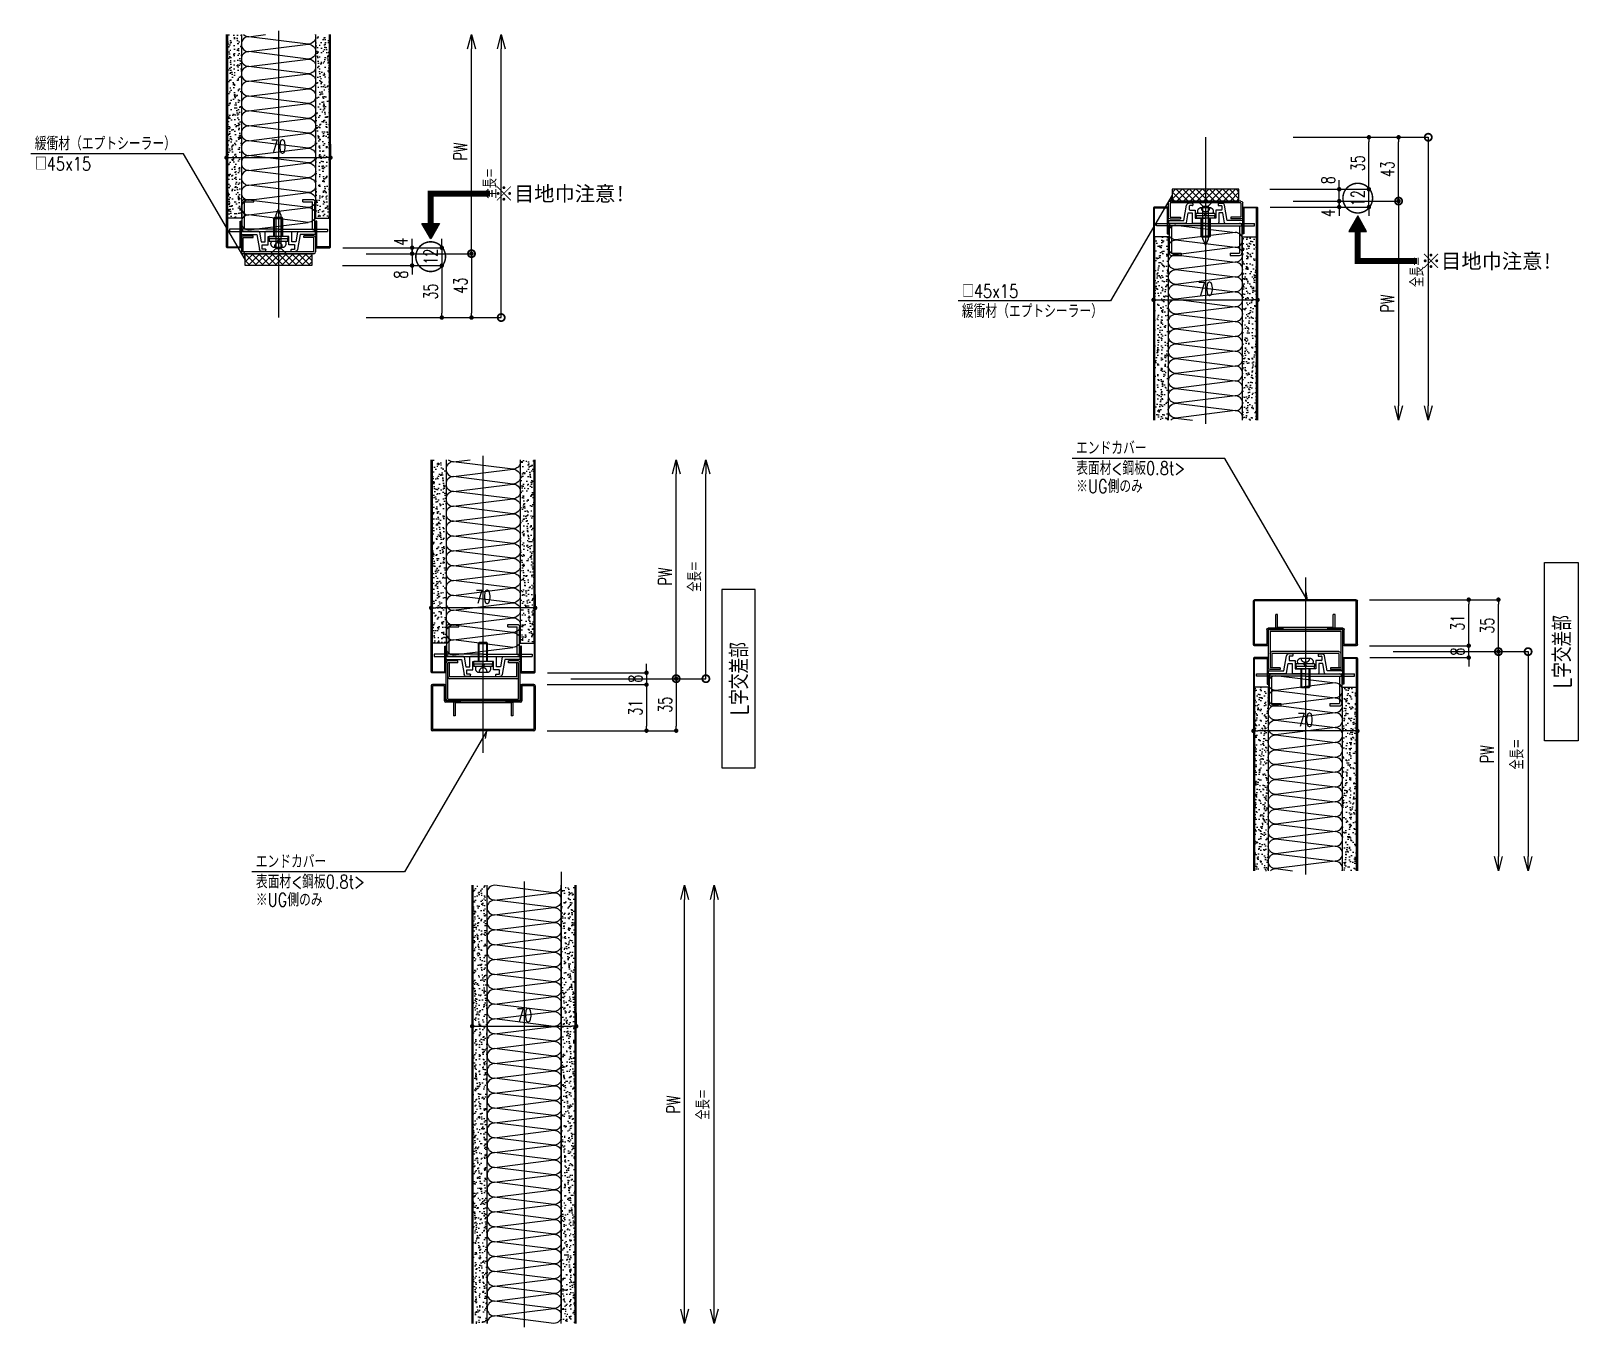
# Model space of a CAD drawing. Extents: x 21 to 47673, y 9 to 26406.
# Drawn here: x 7031 to 8073, y 19774 to 20647 of the extents above; entities that cross this region are included whole.
import ezdxf
from ezdxf.enums import TextEntityAlignment as Align

# ---------------------------------------------------------------- set-up
doc = ezdxf.new("R2010")
doc.units = 0
doc.header["$LTSCALE"] = 10
doc.header["$PDMODE"] = 35
doc.header["$PDSIZE"] = 5
doc.linetypes.add('HIDDEN', pattern=[9.525, 6.35, -3.175])
for name, color, linetype in [('_基準', 1, 'Continuous'), ('_文字', 3, 'Continuous'), ('_製品', 4, 'Continuous'), ('_製品寸法', 9, 'Continuous')]:
    doc.layers.add(name, color=color, linetype=linetype)
doc.styles.add('OKAMURA', font='simplex8.shx', dxfattribs={"width": 0.7, "bigfont": 'BIGFONT.shx'})
doc.styles.add('OKAMURA-M', font='')
doc.styles.get('OKAMURA-M').set_extended_font_data('MS Mincho')
doc.dimstyles.new('OKAMURA-003', dxfattribs={"dimscale": 3, "dimtxt": 3, "dimasz": 1, "dimexe": 0, "dimexo": 3, "dimgap": 1, "dimtad": 1, "dimdec": 3, "dimdsep": 46, "dimtxsty": 'OKAMURA', "dimblk1": 'DOT', "dimblk2": 'DOT', "dimsah": 1, "dimcen": 0, "dimclrd": 9, "dimclre": 9, "dimclrt": 3, "dimadec": 0, "dimazin": 0, "dimtfac": 1, "dimtdec": 3, "dimtix": 1, "dimtmove": 2, "dimatfit": 3, "dimldrblk": 'NONE', "dimfxl": 0, "dimtolj": 1, "dimarcsym": 0})
pattern_1 = [(307.5, (4866.6654, 3518.263), (4.8941324, 0.160003), [0, -3.8608, 0, -4.318, 0, -4.1275]), (277.5, (4866.6654, 3518.263), (7.168251, -4.495233), [0, -2.0828, 0, -3.4798, 0, -1.3335]), (237.5, (4866.6654, 3521.387), (0.0143718, -7.9099237), [0, -1.27, 0, -4.572, 0, -5.969]), (227.5, (4866.6654, 3521.387), (2.229293, -7.6355645), [0, -0.635, 0, -2.9972, 0, -3.429])]
pattern_2 = [(37.5, (-3475.263, 4866.6654), (-0.160003, 4.8941324), [0, -3.8608, 0, -4.318, 0, -4.1275]), (7.5, (-3475.263, 4866.6654), (4.495233, 7.168251), [0, -2.0828, 0, -3.4798, 0, -1.3335]), (327.5, (-3478.387, 4866.6654), (7.9099237, 0.0143718), [0, -1.27, 0, -4.572, 0, -5.969]), (317.5, (-3478.387, 4866.6654), (7.6355645, 2.229293), [0, -0.635, 0, -2.9972, 0, -3.429])]
pattern_3 = [(37.5, (-2999.263, 4866.6654), (-0.160003, 4.8941324), [0, -3.8608, 0, -4.318, 0, -4.1275]), (7.5, (-2999.263, 4866.6654), (4.495233, 7.168251), [0, -2.0828, 0, -3.4798, 0, -1.3335]), (327.5, (-3002.387, 4866.6654), (7.9099237, 0.014372), [0, -1.27, 0, -4.572, 0, -5.969]), (317.5, (-3002.387, 4866.6654), (7.6355645, 2.229293), [0, -0.635, 0, -2.9972, 0, -3.429])]

# ---------------------------------------------------------------- blocks, each defined once
blk = doc.blocks.new('_DotSmall')
at = {"color": 0, "const_width": 0.5}
blk.add_lwpolyline([(-0.0625, 0, 1), (0.0625, 0, 1)], format="xyb", close=True, dxfattribs=at)
blk = doc.blocks.new('_Open30')
at = {"color": 0, "linetype": 'ByBlock', "lineweight": -2}
for p, q in [((-1, 0.27), (0, 0)), ((0, 0), (-1, -0.27)), ((0, 0), (-1, 0))]:
    blk.add_line(p, q, dxfattribs=at)
blk = doc.blocks.new('*D1011')
at = {"layer": '_製品寸法', "color": 9, "lineweight": -2, "transparency": 16777216}
for p, q in [((130, 43), (130, 180.9)), ((59, 43), (130, 43))]:
    blk.add_line(p, q, dxfattribs=at)
at = {"layer": 'Defpoints', "color": 0, "transparency": 16777216}
for p in [(35, 190.5), (130, 190.5), (50, 43)]:
    blk.add_point(p, dxfattribs=at)
at = {"layer": '_製品寸法', "color": 9, "lineweight": -2, "transparency": 16777216, "xscale": 9.600000000000001, "yscale": 9.600000000000001, "zscale": 9.600000000000001}
for name, p, rotation in [('_Open30', (130, 190.5), 90), ('_DotSmall', (130, 43), 270)]:
    blk.add_blockref(name, p, dxfattribs=dict(at, rotation=rotation))
at = {"layer": '_製品寸法', "color": 3, "transparency": 16777216, "insert": (122.5, 111.95), "char_height": 9, "attachment_point": 5, "rotation": 90, "style": 'OKAMURA'}
blk.add_mtext('\\A1;PW', dxfattribs=at)
blk = doc.blocks.new('_None')
blk = doc.blocks.new('_DOT')
at = {"color": 0, "linetype": 'ByBlock'}
blk.add_line((-0.5, 0), (-1, 0), dxfattribs=at)
at = {"color": 0, "linetype": 'ByBlock', "const_width": 0.5}
blk.add_lwpolyline([(-0.25, 0, 1), (0.25, 0, 1)], format="xyb", close=True, dxfattribs=at)
blk = doc.blocks.new('*D1012')
at = {"layer": '_製品寸法', "color": 9, "lineweight": -2, "transparency": 16777216}
for p, q in [((59, 43), (130, 43)), ((130, 40), (130, 3)), ((59, 0), (130, 0))]:
    blk.add_line(p, q, dxfattribs=at)
at = {"layer": 'Defpoints', "color": 0, "transparency": 16777216}
for p in [(50, 43), (50, 0), (130, 0)]:
    blk.add_point(p, dxfattribs=at)
at = {"layer": '_製品寸法', "color": 9, "lineweight": -2, "transparency": 16777216, "xscale": 3, "yscale": 3, "zscale": 3}
for p, rotation in [((130, 43), 90), ((130, 0), 270)]:
    blk.add_blockref('_DOT', p, dxfattribs=dict(at, rotation=rotation))
at = {"layer": '_製品寸法', "color": 3, "transparency": 16777216, "insert": (122.5, 21.5), "char_height": 9, "attachment_point": 5, "rotation": 90, "style": 'OKAMURA'}
blk.add_mtext('\\A1;43', dxfattribs=at)
blk = doc.blocks.new('*D1013')
at = {"layer": '_製品寸法', "color": 9, "lineweight": -2, "transparency": 16777216}
for p, q in [((110, 50), (110, 53)), ((43.4, 47), (110, 47)), ((110, 47), (110, 35)), ((43.2, 35), (110, 35)), ((110, 32), (110, 29))]:
    blk.add_line(p, q, dxfattribs=at)
at = {"layer": 'Defpoints', "color": 0, "transparency": 16777216}
for p in [(34.4, 47), (34.2, 35), (110, 35)]:
    blk.add_point(p, dxfattribs=at)
at = {"layer": '_製品寸法', "color": 9, "lineweight": -2, "transparency": 16777216, "xscale": 3, "yscale": 3, "zscale": 3}
for p, rotation in [((110, 47), 270), ((110, 35), 90)]:
    blk.add_blockref('_DOT', p, dxfattribs=dict(at, rotation=rotation))
at = {"layer": '_製品寸法', "color": 3, "transparency": 16777216, "insert": (102.5, 41), "char_height": 9, "attachment_point": 5, "rotation": 90, "style": 'OKAMURA'}
blk.add_mtext('\\A1;12', dxfattribs=at)
blk = doc.blocks.new('*D1014')
at = {"layer": '_製品寸法', "color": 9, "lineweight": -2, "transparency": 16777216}
for p, q in [((43.2, 35), (110, 35)), ((110, 32), (110, 3)), ((59, 0), (110, 0))]:
    blk.add_line(p, q, dxfattribs=at)
at = {"layer": 'Defpoints', "color": 0, "transparency": 16777216}
for p in [(34.2, 35), (50, 0), (110, 0)]:
    blk.add_point(p, dxfattribs=at)
at = {"layer": '_製品寸法', "color": 9, "lineweight": -2, "transparency": 16777216, "xscale": 3, "yscale": 3, "zscale": 3}
for p, rotation in [((110, 35), 90), ((110, 0), 270)]:
    blk.add_blockref('_DOT', p, dxfattribs=dict(at, rotation=rotation))
at = {"layer": '_製品寸法', "color": 3, "transparency": 16777216, "insert": (102.5, 17.5), "char_height": 9, "attachment_point": 5, "rotation": 90, "style": 'OKAMURA'}
blk.add_mtext('\\A1;35', dxfattribs=at)
blk = doc.blocks.new('*D1015')
at = {"layer": '_製品寸法', "color": 9, "lineweight": -2, "transparency": 16777216}
for p, q in [((90, 50), (90, 53)), ((43.4, 47), (90, 47)), ((59, 43), (90, 43)), ((90, 47), (90, 43)), ((90, 40), (90, 37))]:
    blk.add_line(p, q, dxfattribs=at)
at = {"layer": 'Defpoints', "color": 0, "transparency": 16777216}
for p in [(34.4, 47), (50, 43), (90, 43)]:
    blk.add_point(p, dxfattribs=at)
at = {"layer": '_製品寸法', "color": 9, "lineweight": -2, "transparency": 16777216, "xscale": 3, "yscale": 3, "zscale": 3}
for p, rotation in [((90, 47), 270), ((90, 43), 90)]:
    blk.add_blockref('_DOT', p, dxfattribs=dict(at, rotation=rotation))
at = {"layer": '_製品寸法', "color": 3, "transparency": 16777216, "insert": (82.5, 51.1), "char_height": 9, "attachment_point": 5, "rotation": 90, "style": 'OKAMURA'}
blk.add_mtext('\\A1;4', dxfattribs=at)
blk = doc.blocks.new('*D1016')
at = {"layer": '_製品寸法', "color": 9, "lineweight": -2, "transparency": 16777216}
for p, q in [((59, 43), (90, 43)), ((90, 46), (90, 49)), ((90, 43), (90, 35)), ((43.2, 35), (90, 35)), ((90, 32), (90, 29))]:
    blk.add_line(p, q, dxfattribs=at)
at = {"layer": 'Defpoints', "color": 0, "transparency": 16777216}
for p in [(50, 43), (34.2, 35), (90, 35)]:
    blk.add_point(p, dxfattribs=at)
at = {"layer": '_製品寸法', "color": 9, "lineweight": -2, "transparency": 16777216, "xscale": 3, "yscale": 3, "zscale": 3}
for p, rotation in [((90, 43), 270), ((90, 35), 90)]:
    blk.add_blockref('_DOT', p, dxfattribs=dict(at, rotation=rotation))
at = {"layer": '_製品寸法', "color": 3, "transparency": 16777216, "insert": (82.5, 28.9), "char_height": 9, "attachment_point": 5, "rotation": 90, "style": 'OKAMURA'}
blk.add_mtext('\\A1;8', dxfattribs=at)
blk = doc.blocks.new('A$C72ED3FC6')
at = {"layer": '_製品'}
for p, q in [((12.8, 12.5), (14.4, 12.5)), ((12.8, 12.5), (12.8, 0)), ((14.4, 12.5), (14.4, 0)), ((16, 12.5), (14.4, 12.5)), ((16, 12.5), (16, 0)), ((0.5, 9.3), (0, 8.7)), ((12.8, 8.7), (0, 8.7)), ((0, 8.7), (0, 3.7)), ((12.8, 3.7), (0, 3.7)), ((0, 3.7), (0.5, 3.2)), ((12.8, 9.3), (0.5, 9.3)), ((0.5, 3.2), (0.5, 9.3)), ((12.8, 3.2), (0.5, 3.2)), ((14.4, 0), (12.8, 0)), ((14.4, 7.2), (16, 6.3)), ((14.4, 6.3), (16, 5.3)), ((14.4, 0), (16, 0))]:
    blk.add_line(p, q, dxfattribs=at)
at = {"layer": '_製品', "linetype": 'HIDDEN', "ltscale": 0.5}
blk.add_line((20, 3.7), (20, 8.7), dxfattribs=at)
for centre, radius, start, end in [((17.5, 9), 2.48, 353.0727, 128.2119), ((17.5, 3.5), 2.48, 231.7881, 6.9274), ((19.4, 6.5), 2.37, 74.4113, 185.2), ((19.4, 6), 2.37, 174.8002, 285.5887)]:
    blk.add_arc(centre, radius, start, end, dxfattribs=at)
blk = doc.blocks.new('A$C79397D4C')
at = {"layer": '_製品'}
for p, q in [((23, 99), (23, 79.2)), ((24, 100), (26, 100)), ((27, 76.6), (27, 99)), ((0, 67.6), (0, 72.6)), ((0.6, 67), (2.4, 67)), ((23, 79.2), (2.5, 75.5)), ((3, 67.6), (3, 71.4)), ((3.6, 72), (8.4, 72)), ((9, 71.4), (9, 64)), ((9, 64), (20, 64)), ((26.2, 75.7), (13, 73.3)), ((13, 73.3), (13, 68)), ((13, 68), (26, 68)), ((20, 64), (20, 50.6)), ((27, 50.6), (27, 67)), ((20, 50.6), (20.6, 50)), ((20, 50.6), (20.6, 50)), ((20, 49.4), (20.6, 50)), ((20, 49.4), (20.6, 50)), ((20, 36), (20, 49.4)), ((27, 50.6), (26.4, 50)), ((27, 50.6), (26.4, 50)), ((27, 49.4), (26.4, 50)), ((27, 49.4), (26.4, 50)), ((27, 49.4), (27, 33)), ((0, 32.4), (0, 27.4)), ((0.6, 33), (2.4, 33)), ((23, 20.8), (2.5, 24.5)), ((3, 32.4), (3, 28.6)), ((3.6, 28), (8.4, 28)), ((9, 36), (20, 36)), ((9, 28.6), (9, 36)), ((13, 26.7), (13, 32)), ((13, 32), (26, 32)), ((26.2, 24.3), (13, 26.7)), ((23, 1), (23, 20.8)), ((27, 23.4), (27, 1)), ((24, 0), (26, 0))]:
    blk.add_line(p, q, dxfattribs=at)
for centre, radius, start, end in [((24, 99), 1, 90, 180), ((26, 99), 1, 0, 90), ((3, 72.6), 3, 100, 180), ((0.6, 67.6), 0.6, 180, 270), ((2.4, 67.6), 0.6, 270, 360), ((3.6, 71.4), 0.6, 90, 180), ((8.4, 71.4), 0.6, 0, 90), ((26, 67), 1, 0, 90), ((26, 76.6), 1, 280, 0), ((0.6, 32.4), 0.6, 90, 180), ((3, 27.4), 3, 180, 260), ((2.4, 32.4), 0.6, 0, 90), ((3.6, 28.6), 0.6, 180, 270), ((8.4, 28.6), 0.6, 270, 0), ((26, 33), 1, 270, 0), ((26, 23.4), 1, 0, 80), ((24, 1), 1, 180, 270), ((26, 1), 1, 270, 0)]:
    blk.add_arc(centre, radius, start, end, dxfattribs=at)
blk = doc.blocks.new('A$C098A5279')
at = {"layer": '_製品'}
for p, q in [((0, 0), (0, 66)), ((1.6, 66), (0, 66)), ((1.6, 33), (1.6, 66)), ((1.6, 57.5), (20, 57.5)), ((1.6, 55.9), (20, 55.9)), ((20, 49.5), (20, 55.9)), ((21.6, 49.5), (21.6, 55.9)), ((20, 49.5), (21.6, 49.5)), ((1.6, 33), (1.6, 0)), ((20, 16.5), (21.6, 16.5)), ((20, 10.1), (20, 16.5)), ((21.6, 10.1), (21.6, 16.5)), ((1.6, 0), (0, 0)), ((1.6, 10.1), (20, 10.1)), ((1.6, 8.5), (20, 8.5))]:
    blk.add_line(p, q, dxfattribs=at)
for centre, start, end in [((1.6, 55.9), 90.001, 180), ((20, 55.9), 0, 90), ((1.6, 10.1), 179.999, 270), ((20, 10.1), 270, 0)]:
    blk.add_arc(centre, 1.6, start, end, dxfattribs=at)
blk = doc.blocks.new('皿ビス')
for p, q in [((749.2, -572), (739.2, -572)), ((739.2, -572.3), (739.2, -572)), ((739.2, -572.3), (742.4, -575.5)), ((749.2, -572.3), (746, -575.5)), ((749.2, -572.3), (749.2, -572)), ((742.4, -575.5), (742.4, -597.7)), ((746, -575.5), (742.4, -575.5)), ((746, -597.7), (746, -575.5)), ((742.4, -597.7), (744.2, -602)), ((746, -597.7), (744.2, -602))]:
    blk.add_line(p, q)
blk = doc.blocks.new('A$C4D9A6A82')
at = {"color": 0, "linetype": 'ByBlock'}
for p, q in [((-23.8, 0), (23.8, 0)), ((-25, -10.8), (-25, -1.2)), ((-23.8, -1.2), (-23.8, -10.8)), ((-23.8, -1.2), (23.8, -1.2)), ((23.8, -1.2), (23.8, -10.8)), ((25, -10.8), (25, -1.2)), ((-23.8, -10.8), (-17, -10.8)), ((-23.8, -12), (-17, -12)), ((-17, -10.8), (-17, -12)), ((17, -10.8), (17, -12)), ((23.8, -10.8), (17, -10.8)), ((23.8, -12), (17, -12))]:
    blk.add_line(p, q, dxfattribs=at)
for centre, start, end in [((-23.8, -1.2), 90, 180), ((23.8, -1.2), 0, 90), ((-23.8, -10.8), 180, 270), ((23.8, -10.8), 270, 0)]:
    blk.add_arc(centre, 1.2, start, end, dxfattribs=at)
blk = doc.blocks.new('BASE_P15NE交差1')
at = {"layer": '_製品'}
h = blk.add_hatch(dxfattribs=at)
h.set_pattern_fill('AR-SAND', color=256, scale=0.1, angle=-90, style=0)
h.set_pattern_definition(pattern_1)
edge = h.paths.add_edge_path()
edge.add_line((-24.9, 190.5), (-24.9, 67))
edge.add_line((-24.9, 67), (-34.4, 67))
edge.add_line((-34.4, 67), (-34.4, 190.5))
h = blk.add_hatch(dxfattribs=at)
h.set_pattern_fill('AR-SAND', color=256, scale=0.1, angle=-90, style=0)
h.set_pattern_definition(pattern_1)
edge = h.paths.add_edge_path()
edge.add_line((24.9, 190.5), (24.9, 67))
edge.add_line((24.9, 67), (34.4, 67))
edge.add_line((34.4, 67), (34.4, 190.5))
h = blk.add_hatch(dxfattribs=at)
h.set_pattern_fill('ANSI37', color=256, angle=90, style=0)
h.set_pattern_definition([(135, (2054.6338, -2598.3073), (-2.245064, -2.245064), []), (225, (2054.6338, -2598.3073), (2.245064, -2.245064), [])])
h.paths.add_polyline_path([(-22.5, 35), (-22.5, 43), (22.5, 43), (22.5, 35)])
for points in [[(-34.4, 190.5), (-34.4, 47.6), (-25.8, 47.6), (-25.8, 65), (-25.2, 65), (-25.2, 47.6, -0.414214), (-25.8, 47), (-34.4, 47, -0.414214), (-35, 47.6), (-35, 190.5)], [(24.8, 190.5, -0.071068), (25, 189.1), (25, 189.1, -0.414214), (20, 184.1), (20, 184.1), (-20, 189.1), (-20, 189.1, 0.414214), (-25, 184.1), (-25, 184.1, 0.414214), (-20, 179.1), (-20, 179.1), (20, 184.1)], [(-23.5, 190.5, 0.194134), (-20, 189.1), (-20, 189.1), (-8.8, 190.5)], [(34.4, 190.5), (34.4, 47.6), (25.8, 47.6), (25.8, 65), (25.2, 65), (25.2, 47.6, 0.414214), (25.8, 47), (34.4, 47, 0.414214), (35, 47.6), (35, 190.5)], [(20, 184.1), (20, 184.1, -0.414214), (25, 179.1), (25, 179.1, -0.414214), (20, 174.1), (20, 174.1), (-20, 179.1), (-20, 179.1, 0.414214), (-25, 174.1), (-25, 174.1, 0.414214), (-20, 169.1), (-20, 169.1), (20, 174.1)], [(20, 174.1), (20, 174.1, -0.414214), (25, 169.1), (25, 169.1, -0.414214), (20, 164.1), (20, 164.1), (-20, 169.1), (-20, 169.1, 0.414214), (-25, 164.1), (-25, 164.1, 0.414214), (-20, 159.1), (-20, 159.1), (20, 164.1)], [(20, 164.1), (20, 164.1, -0.414214), (25, 159.1), (25, 159.1, -0.414214), (20, 154.1), (20, 154.1), (-20, 159.1), (-20, 159.1, 0.414214), (-25, 154.1), (-25, 154.1, 0.414214), (-20, 149.1), (-20, 149.1), (20, 154.1)], [(20, 154.1), (20, 154.1, -0.414214), (25, 149.1), (25, 149.1, -0.414214), (20, 144.1), (20, 144.1), (-20, 149.1), (-20, 149.1, 0.414214), (-25, 144.1), (-25, 144.1, 0.414214), (-20, 139.1), (-20, 139.1), (20, 144.1)], [(20, 144.1), (20, 144.1, -0.414214), (25, 139.1), (25, 139.1, -0.414214), (20, 134.1), (20, 134.1), (-20, 139.1), (-20, 139.1, 0.414214), (-25, 134.1), (-25, 134.1, 0.414214), (-20, 129.1), (-20, 129.1), (20, 134.1)], [(20, 134.1), (20, 134.1, -0.414214), (25, 129.1), (25, 129.1, -0.414214), (20, 124.1), (20, 124.1), (-20, 129.1), (-20, 129.1, 0.414214), (-25, 124.1), (-25, 124.1, 0.414214), (-20, 119.1), (-20, 119.1), (20, 124.1)], [(20, 124.1), (20, 124.1, -0.414214), (25, 119.1), (25, 119.1, -0.414214), (20, 114.1), (20, 114.1), (-20, 119.1), (-20, 119.1, 0.414214), (-25, 114.1), (-25, 114.1, 0.414214), (-20, 109.1), (-20, 109.1), (20, 114.1)], [(20, 114.1), (20, 114.1, -0.414214), (25, 109.1), (25, 109.1, -0.414214), (20, 104.1), (20, 104.1), (-20, 109.1), (-20, 109.1, 0.414214), (-25, 104.1), (-25, 104.1, 0.414214), (-20, 99.1), (-20, 99.1), (20, 104.1)], [(20, 104.1), (20, 104.1, -0.414214), (25, 99.1), (25, 99.1, -0.414214), (20, 94.1), (20, 94.1), (-20, 99.1), (-20, 99.1, 0.414214), (-25, 94.1), (-25, 94.1, 0.414214), (-20, 89.1), (-20, 89.1), (20, 94.1)], [(20, 94.1), (20, 94.1, -0.414214), (25, 89.1), (25, 89.1, -0.414214), (20, 84.1), (20, 84.1), (-20, 89.1), (-20, 89.1, 0.414214), (-25, 84.1), (-25, 84.1, 0.414214), (-20, 79.1), (-20, 79.1), (20, 84.1)], [(20, 84.1), (20, 84.1, -0.414214), (25, 79.1), (25, 79.1, -0.414214), (20, 74.1), (20, 74.1), (-20, 79.1), (-20, 79.1, 0.414214), (-25, 74.1), (-25, 74.1, 0.414214), (-20, 69.1), (-20, 69.1), (20, 74.1)], [(20, 74.1), (20, 74.1, -0.414214), (25, 69.1), (25, 69.1, -0.414214), (20, 64.1), (20, 64.1), (-20, 69.1), (-20, 69.1, 0.414214), (-25, 64.1), (-25, 64.1, 0.414214), (-20, 59.1), (-20, 59.1), (20, 64.1)]]:
    blk.add_lwpolyline(points, format="xyb", dxfattribs=at)
for points in [[(-24.9, 190.5), (-24.9, 67), (-34.4, 67), (-34.4, 190.5)], [(24.9, 190.5), (24.9, 67), (34.4, 67), (34.4, 190.5)]]:
    blk.add_lwpolyline(points, dxfattribs=at)
blk.add_lwpolyline([(-22.5, 35), (-22.5, 43), (22.5, 43), (22.5, 35)], close=True, dxfattribs=at)
at = {"xscale": -1, "rotation": 270}
blk.add_blockref('A$C098A5279', (-33, 58), dxfattribs=at)
at = {"xscale": -0.5, "yscale": 0.5, "zscale": 0.5, "rotation": 270}
blk.add_blockref('A$C79397D4C', (-25, 44.5), dxfattribs=at)
at = {"layer": '_製品'}
for name, p, rotation in [('皿ビス', (744.2, -529), 180), ('A$C72ED3FC6', (-6.3, 67.3), 270), ('A$C4D9A6A82', (0, 43), 180)]:
    blk.add_blockref(name, p, dxfattribs=dict(at, rotation=rotation))
blk = doc.blocks.new('*D1017')
at = {"layer": '_製品寸法', "color": 9, "lineweight": -2, "transparency": 16777216}
for p, q in [((150, 0), (150, 180.9)), ((59, 0), (150, 0))]:
    blk.add_line(p, q, dxfattribs=at)
at = {"layer": 'Defpoints', "color": 0, "transparency": 16777216}
for p in [(35, 190.5), (150, 190.5), (50, 0)]:
    blk.add_point(p, dxfattribs=at)
at = {"layer": '_製品寸法', "color": 9, "lineweight": -2, "transparency": 16777216, "xscale": 9.600000000000001, "yscale": 9.600000000000001, "zscale": 9.600000000000001}
for name, p, rotation in [('_Open30', (150, 190.5), 90), ('_DotSmall', (150, 0), 270)]:
    blk.add_blockref(name, p, dxfattribs=dict(at, rotation=rotation))
at = {"layer": '_製品寸法', "color": 3, "transparency": 16777216, "insert": (142.5, 90.45), "char_height": 9, "attachment_point": 5, "rotation": 90, "style": 'OKAMURA'}
blk.add_mtext('\\A1;全長＝', dxfattribs=at)
blk = doc.blocks.new('*D1018')
at = {"layer": '_製品寸法', "color": 9, "lineweight": -2, "transparency": 16777216}
for p, q in [((-35, 116.7), (-35, 107.7)), ((35, 116.7), (35, 107.7)), ((-32, 107.7), (32, 107.7))]:
    blk.add_line(p, q, dxfattribs=at)
at = {"layer": 'Defpoints', "color": 0, "transparency": 16777216}
for p in [(-35, 107.7), (35, 107.7), (35, 107.7)]:
    blk.add_point(p, dxfattribs=at)
at = {"layer": '_製品寸法', "color": 9, "lineweight": -2, "transparency": 16777216, "xscale": 3, "yscale": 3, "zscale": 3, "rotation": 180}
blk.add_blockref('_DOT', (-35, 107.7), dxfattribs=at)
at = {"layer": '_製品寸法', "color": 9, "lineweight": -2, "transparency": 16777216, "xscale": 3, "yscale": 3, "zscale": 3}
blk.add_blockref('_DOT', (35, 107.7), dxfattribs=at)
at = {"layer": '_製品寸法', "color": 3, "transparency": 16777216, "insert": (0, 115.2), "char_height": 9, "attachment_point": 5, "style": 'OKAMURA'}
blk.add_mtext('\\A1;70', dxfattribs=at)
blk = doc.blocks.new('*D1028')
at = {"layer": '_製品寸法', "color": 9, "lineweight": -2, "transparency": 16777216}
for p, q in [((59, -43), (130, -43)), ((130, -43), (130, -180.9))]:
    blk.add_line(p, q, dxfattribs=at)
at = {"layer": 'Defpoints', "color": 0, "transparency": 16777216}
for p in [(50, -43), (35, -190.5), (130, -190.5)]:
    blk.add_point(p, dxfattribs=at)
at = {"layer": '_製品寸法', "color": 9, "lineweight": -2, "transparency": 16777216, "xscale": 9.600000000000001, "yscale": 9.600000000000001, "zscale": 9.600000000000001}
for name, p, rotation in [('_DotSmall', (130, -43), 90), ('_Open30', (130, -190.5), 270)]:
    blk.add_blockref(name, p, dxfattribs=dict(at, rotation=rotation))
at = {"layer": '_製品寸法', "color": 3, "transparency": 16777216, "insert": (122.5, -111.95), "char_height": 9, "attachment_point": 5, "rotation": 90, "style": 'OKAMURA'}
blk.add_mtext('\\A1;PW', dxfattribs=at)
blk = doc.blocks.new('*D1029')
at = {"layer": '_製品寸法', "color": 9, "lineweight": -2, "transparency": 16777216}
for p, q in [((59, 0), (130, 0)), ((130, -40), (130, -3)), ((59, -43), (130, -43))]:
    blk.add_line(p, q, dxfattribs=at)
at = {"layer": 'Defpoints', "color": 0, "transparency": 16777216}
for p in [(50, 0), (130, 0), (50, -43)]:
    blk.add_point(p, dxfattribs=at)
at = {"layer": '_製品寸法', "color": 9, "lineweight": -2, "transparency": 16777216, "xscale": 3, "yscale": 3, "zscale": 3}
for p, rotation in [((130, 0), 90), ((130, -43), 270)]:
    blk.add_blockref('_DOT', p, dxfattribs=dict(at, rotation=rotation))
at = {"layer": '_製品寸法', "color": 3, "transparency": 16777216, "insert": (122.5, -21.5), "char_height": 9, "attachment_point": 5, "rotation": 90, "style": 'OKAMURA'}
blk.add_mtext('\\A1;43', dxfattribs=at)
blk = doc.blocks.new('*D1030')
at = {"layer": '_製品寸法', "color": 9, "lineweight": -2, "transparency": 16777216}
for p, q in [((110, -32), (110, -29)), ((43.2, -35), (110, -35)), ((110, -47), (110, -35)), ((43.4, -47), (110, -47)), ((110, -50), (110, -53))]:
    blk.add_line(p, q, dxfattribs=at)
at = {"layer": 'Defpoints', "color": 0, "transparency": 16777216}
for p in [(34.2, -35), (110, -35), (34.4, -47)]:
    blk.add_point(p, dxfattribs=at)
at = {"layer": '_製品寸法', "color": 9, "lineweight": -2, "transparency": 16777216, "xscale": 3, "yscale": 3, "zscale": 3}
for p, rotation in [((110, -35), 270), ((110, -47), 90)]:
    blk.add_blockref('_DOT', p, dxfattribs=dict(at, rotation=rotation))
at = {"layer": '_製品寸法', "color": 3, "transparency": 16777216, "insert": (102.5, -41), "char_height": 9, "attachment_point": 5, "rotation": 90, "style": 'OKAMURA'}
blk.add_mtext('\\A1;12', dxfattribs=at)
blk = doc.blocks.new('*D1031')
at = {"layer": '_製品寸法', "color": 9, "lineweight": -2, "transparency": 16777216}
for p, q in [((59, 0), (110, 0)), ((110, -32), (110, -3)), ((43.2, -35), (110, -35))]:
    blk.add_line(p, q, dxfattribs=at)
at = {"layer": 'Defpoints', "color": 0, "transparency": 16777216}
for p in [(50, 0), (110, 0), (34.2, -35)]:
    blk.add_point(p, dxfattribs=at)
at = {"layer": '_製品寸法', "color": 9, "lineweight": -2, "transparency": 16777216, "xscale": 3, "yscale": 3, "zscale": 3}
for p, rotation in [((110, 0), 90), ((110, -35), 270)]:
    blk.add_blockref('_DOT', p, dxfattribs=dict(at, rotation=rotation))
at = {"layer": '_製品寸法', "color": 3, "transparency": 16777216, "insert": (102.5, -17.5), "char_height": 9, "attachment_point": 5, "rotation": 90, "style": 'OKAMURA'}
blk.add_mtext('\\A1;35', dxfattribs=at)
blk = doc.blocks.new('*D1032')
at = {"layer": '_製品寸法', "color": 9, "lineweight": -2, "transparency": 16777216}
for p, q in [((90, -40), (90, -37)), ((43.4, -47), (90, -47)), ((59, -43), (90, -43)), ((90, -47), (90, -43)), ((90, -50), (90, -53))]:
    blk.add_line(p, q, dxfattribs=at)
at = {"layer": 'Defpoints', "color": 0, "transparency": 16777216}
for p in [(34.4, -47), (50, -43), (90, -43)]:
    blk.add_point(p, dxfattribs=at)
at = {"layer": '_製品寸法', "color": 9, "lineweight": -2, "transparency": 16777216, "xscale": 3, "yscale": 3, "zscale": 3}
for p, rotation in [((90, -43), 270), ((90, -47), 90)]:
    blk.add_blockref('_DOT', p, dxfattribs=dict(at, rotation=rotation))
at = {"layer": '_製品寸法', "color": 3, "transparency": 16777216, "insert": (82.5, -51.1), "char_height": 9, "attachment_point": 5, "rotation": 90, "style": 'OKAMURA'}
blk.add_mtext('\\A1;4', dxfattribs=at)
blk = doc.blocks.new('*D1033')
at = {"layer": '_製品寸法', "color": 9, "lineweight": -2, "transparency": 16777216}
for p, q in [((90, -32), (90, -29)), ((43.2, -35), (90, -35)), ((90, -43), (90, -35)), ((59, -43), (90, -43)), ((90, -46), (90, -49))]:
    blk.add_line(p, q, dxfattribs=at)
at = {"layer": 'Defpoints', "color": 0, "transparency": 16777216}
for p in [(34.2, -35), (90, -35), (50, -43)]:
    blk.add_point(p, dxfattribs=at)
at = {"layer": '_製品寸法', "color": 9, "lineweight": -2, "transparency": 16777216, "xscale": 3, "yscale": 3, "zscale": 3}
for p, rotation in [((90, -35), 270), ((90, -43), 90)]:
    blk.add_blockref('_DOT', p, dxfattribs=dict(at, rotation=rotation))
at = {"layer": '_製品寸法', "color": 3, "transparency": 16777216, "insert": (82.5, -28.9), "char_height": 9, "attachment_point": 5, "rotation": 90, "style": 'OKAMURA'}
blk.add_mtext('\\A1;8', dxfattribs=at)
blk = doc.blocks.new('*D1034')
at = {"layer": '_製品寸法', "color": 9, "lineweight": -2, "transparency": 16777216}
for p, q in [((59, 0), (150, 0)), ((150, 0), (150, -180.9))]:
    blk.add_line(p, q, dxfattribs=at)
at = {"layer": 'Defpoints', "color": 0, "transparency": 16777216}
for p in [(50, 0), (35, -190.5), (150, -190.5)]:
    blk.add_point(p, dxfattribs=at)
at = {"layer": '_製品寸法', "color": 9, "lineweight": -2, "transparency": 16777216, "xscale": 9.600000000000001, "yscale": 9.600000000000001, "zscale": 9.600000000000001}
for name, p, rotation in [('_DotSmall', (150, 0), 90), ('_Open30', (150, -190.5), 270)]:
    blk.add_blockref(name, p, dxfattribs=dict(at, rotation=rotation))
at = {"layer": '_製品寸法', "color": 3, "transparency": 16777216, "insert": (142.5, -90.45), "char_height": 9, "attachment_point": 5, "rotation": 90, "style": 'OKAMURA'}
blk.add_mtext('\\A1;全長＝', dxfattribs=at)
blk = doc.blocks.new('*D1035')
at = {"layer": '_製品寸法', "color": 9, "lineweight": -2, "transparency": 16777216}
for p, q in [((-35, -100.5), (-35, -109.5)), ((35, -100.5), (35, -109.5)), ((-32, -109.5), (32, -109.5))]:
    blk.add_line(p, q, dxfattribs=at)
at = {"layer": 'Defpoints', "color": 0, "transparency": 16777216}
for p in [(-35, -109.5), (35, -109.5), (35, -109.5)]:
    blk.add_point(p, dxfattribs=at)
at = {"layer": '_製品寸法', "color": 9, "lineweight": -2, "transparency": 16777216, "xscale": 3, "yscale": 3, "zscale": 3, "rotation": 180}
blk.add_blockref('_DOT', (-35, -109.5), dxfattribs=at)
at = {"layer": '_製品寸法', "color": 9, "lineweight": -2, "transparency": 16777216, "xscale": 3, "yscale": 3, "zscale": 3}
blk.add_blockref('_DOT', (35, -109.5), dxfattribs=at)
at = {"layer": '_製品寸法', "color": 3, "transparency": 16777216, "insert": (0, -102), "char_height": 9, "attachment_point": 5, "style": 'OKAMURA'}
blk.add_mtext('\\A1;70', dxfattribs=at)
blk = doc.blocks.new('*D2058')
at = {"layer": '_製品寸法', "color": 9, "lineweight": -2, "transparency": 16777216}
for p, q in [((-35, 56.7), (-35, 47.7)), ((35, 56.7), (35, 47.7)), ((32, 47.7), (-32, 47.7))]:
    blk.add_line(p, q, dxfattribs=at)
at = {"layer": 'Defpoints', "color": 0, "transparency": 16777216}
for p in [(-35, 47.7), (-35, 47.7), (35, 47.7)]:
    blk.add_point(p, dxfattribs=at)
at = {"layer": '_製品寸法', "color": 9, "lineweight": -2, "transparency": 16777216, "xscale": 3, "yscale": 3, "zscale": 3, "rotation": 180}
blk.add_blockref('_DOT', (-35, 47.7), dxfattribs=at)
at = {"layer": '_製品寸法', "color": 9, "lineweight": -2, "transparency": 16777216, "xscale": 3, "yscale": 3, "zscale": 3}
blk.add_blockref('_DOT', (35, 47.7), dxfattribs=at)
at = {"layer": '_製品寸法', "color": 3, "transparency": 16777216, "insert": (0, 55.2), "char_height": 9, "attachment_point": 5, "style": 'OKAMURA'}
blk.add_mtext('\\A1;70', dxfattribs=at)
blk = doc.blocks.new('*D2059')
at = {"layer": '_製品寸法', "color": 9, "lineweight": -2, "transparency": 16777216}
for p, q in [((130, 0), (130, 137.9)), ((59, 0), (130, 0))]:
    blk.add_line(p, q, dxfattribs=at)
at = {"layer": 'Defpoints', "color": 0, "transparency": 16777216}
for p in [(35, 147.5), (130, 147.5), (50, 0)]:
    blk.add_point(p, dxfattribs=at)
at = {"layer": '_製品寸法', "color": 9, "lineweight": -2, "transparency": 16777216, "xscale": 9.600000000000001, "yscale": 9.600000000000001, "zscale": 9.600000000000001}
for name, p, rotation in [('_Open30', (130, 147.5), 90), ('_DotSmall', (130, 0), 270)]:
    blk.add_blockref(name, p, dxfattribs=dict(at, rotation=rotation))
at = {"layer": '_製品寸法', "color": 3, "transparency": 16777216, "insert": (122.5, 68.9), "char_height": 9, "attachment_point": 5, "rotation": 90, "style": 'OKAMURA'}
blk.add_mtext('\\A1;PW', dxfattribs=at)
blk = doc.blocks.new('*D2060')
at = {"layer": '_製品寸法', "color": 9, "lineweight": -2, "transparency": 16777216}
for p, q in [((59, 0), (130, 0)), ((130, -3), (130, -32)), ((43.2, -35), (130, -35))]:
    blk.add_line(p, q, dxfattribs=at)
at = {"layer": 'Defpoints', "color": 0, "transparency": 16777216}
for p in [(50, 0), (34.2, -35), (130, -35)]:
    blk.add_point(p, dxfattribs=at)
at = {"layer": '_製品寸法', "color": 9, "lineweight": -2, "transparency": 16777216, "xscale": 3, "yscale": 3, "zscale": 3}
for p, rotation in [((130, 0), 90), ((130, -35), 270)]:
    blk.add_blockref('_DOT', p, dxfattribs=dict(at, rotation=rotation))
at = {"layer": '_製品寸法', "color": 3, "transparency": 16777216, "insert": (122.5, -17.5), "char_height": 9, "attachment_point": 5, "rotation": 90, "style": 'OKAMURA'}
blk.add_mtext('\\A1;35', dxfattribs=at)
blk = doc.blocks.new('*D2061')
at = {"layer": '_製品寸法', "color": 9, "lineweight": -2, "transparency": 16777216}
for p, q in [((43.4, 4), (110, 4)), ((110, 7), (110, 10)), ((110, 4), (110, -4)), ((43.2, -4), (110, -4)), ((110, -7), (110, -10))]:
    blk.add_line(p, q, dxfattribs=at)
at = {"layer": 'Defpoints', "color": 0, "transparency": 16777216}
for p in [(34.4, 4), (34.2, -4), (110, -4)]:
    blk.add_point(p, dxfattribs=at)
at = {"layer": '_製品寸法', "color": 9, "lineweight": -2, "transparency": 16777216, "xscale": 3, "yscale": 3, "zscale": 3}
for p, rotation in [((110, 4), 270), ((110, -4), 90)]:
    blk.add_blockref('_DOT', p, dxfattribs=dict(at, rotation=rotation))
at = {"layer": '_製品寸法', "color": 3, "transparency": 16777216, "insert": (102.5, 0), "char_height": 9, "attachment_point": 5, "rotation": 90, "style": 'OKAMURA'}
blk.add_mtext('\\A1;8', dxfattribs=at)
blk = doc.blocks.new('*D2062')
at = {"layer": '_製品寸法', "color": 9, "lineweight": -2, "transparency": 16777216}
for p, q in [((43.2, -4), (110, -4)), ((110, -7), (110, -32)), ((43.2, -35), (110, -35))]:
    blk.add_line(p, q, dxfattribs=at)
at = {"layer": 'Defpoints', "color": 0, "transparency": 16777216}
for p in [(34.2, -4), (34.2, -35), (110, -35)]:
    blk.add_point(p, dxfattribs=at)
at = {"layer": '_製品寸法', "color": 9, "lineweight": -2, "transparency": 16777216, "xscale": 3, "yscale": 3, "zscale": 3}
for p, rotation in [((110, -4), 90), ((110, -35), 270)]:
    blk.add_blockref('_DOT', p, dxfattribs=dict(at, rotation=rotation))
at = {"layer": '_製品寸法', "color": 3, "transparency": 16777216, "insert": (102.5, -19.5), "char_height": 9, "attachment_point": 5, "rotation": 90, "style": 'OKAMURA'}
blk.add_mtext('\\A1;31', dxfattribs=at)
blk = doc.blocks.new('P15NEEND')
at = {"layer": '_製品'}
h = blk.add_hatch(dxfattribs=at)
h.set_pattern_fill('AR-SAND', color=256, scale=0.1, style=0)
h.set_pattern_definition(pattern_2)
edge = h.paths.add_edge_path()
edge.add_line((-147.5, 24.9), (-24, 24.9))
edge.add_line((-24, 24.9), (-24, 34.4))
edge.add_line((-24, 34.4), (-147.5, 34.4))
h = blk.add_hatch(dxfattribs=at)
h.set_pattern_fill('AR-SAND', color=256, scale=0.1, style=0)
h.set_pattern_definition(pattern_2)
edge = h.paths.add_edge_path()
edge.add_line((-147.5, -24.9), (-24, -24.9))
edge.add_line((-24, -24.9), (-24, -34.4))
edge.add_line((-24, -34.4), (-147.5, -34.4))
for p, q in [((4, 34.2), (4, 26)), ((4.8, 35), (34.2, 35)), ((4.8, 34.2), (34.2, 34.2)), ((4.8, 34.2), (4.8, 26)), ((34.2, 34.2), (34.2, -34.2)), ((35, 34.2), (35, -34.2)), ((-12, 23.8), (-12, 17)), ((13.8, 25), (-10.8, 25)), ((-10.8, 23.8), (-10.8, 17)), ((13.8, 23.8), (-10.8, 23.8)), ((-1.2, 22.6), (-10.8, 22.6)), ((-1.2, 22.6), (-1.2, -22.6)), ((0, 22.6), (0, -22.6)), ((4.8, 26), (15, 26)), ((4.8, 25.2), (15, 25.2)), ((13.8, -23.8), (13.8, 23.8)), ((15, 25.2), (15, 15.2)), ((15, -23.8), (15, 23.8)), ((15, 22.7), (15.8, 22.7)), ((15.8, 25.2), (15.8, 15.2)), ((-10.8, 17), (-12, 17)), ((15, 18.8), (15, -18.8)), ((15, 17.7), (15.8, 17.7)), ((15, 15.2), (15.8, 15.2)), ((16.2, 20), (25, 20)), ((16.2, 18.8), (16.2, -18.8)), ((16.2, 18.8), (25, 18.8)), ((25, 20), (25, 18.8)), ((-12, -17), (-12, -23.8)), ((-10.8, -17), (-12, -17)), ((-10.8, -17), (-10.8, -23.8)), ((15, -15.2), (15, -25.2)), ((15.8, -15.2), (15, -15.2)), ((15, -17.7), (15.8, -17.7)), ((15.8, -15.2), (15.8, -25.2)), ((16.2, -18.8), (25, -18.8)), ((16.2, -20), (25, -20)), ((25, -18.8), (25, -20)), ((-1.2, -22.6), (-10.8, -22.6)), ((13.8, -23.8), (-10.8, -23.8)), ((13.8, -25), (-10.8, -25)), ((4, -26), (4, -34.2)), ((15, -25.2), (4.8, -25.2)), ((4.8, -26), (4.8, -34.2)), ((15, -26), (4.8, -26)), ((15, -22.7), (15.8, -22.7)), ((4.8, -34.2), (34.2, -34.2)), ((4.8, -35), (34.2, -35))]:
    blk.add_line(p, q, dxfattribs=at)
for points in [[(-147.5, 34.4), (-4.6, 34.4), (-4.6, 25.8), (-22, 25.8), (-22, 25.2), (-4.6, 25.2, 0.414214), (-4, 25.8), (-4, 34.4, 0.414214), (-4.6, 35), (-147.5, 35)], [(-147.5, 24.8, -0.071068), (-146.1, 25), (-146.1, 25, -0.414214), (-141.1, 20), (-141.1, 20), (-146.1, -20), (-146.1, -20, 0.414214), (-141.1, -25), (-141.1, -25, 0.414214), (-136.1, -20), (-136.1, -20), (-141.1, 20)], [(-141.1, 20), (-141.1, 20, -0.414214), (-136.1, 25), (-136.1, 25, -0.414214), (-131.1, 20), (-131.1, 20), (-136.1, -20), (-136.1, -20, 0.414214), (-131.1, -25), (-131.1, -25, 0.414214), (-126.1, -20), (-126.1, -20), (-131.1, 20)], [(-131.1, 20), (-131.1, 20, -0.414214), (-126.1, 25), (-126.1, 25, -0.414214), (-121.1, 20), (-121.1, 20), (-126.1, -20), (-126.1, -20, 0.414214), (-121.1, -25), (-121.1, -25, 0.414214), (-116.1, -20), (-116.1, -20), (-121.1, 20)], [(-121.1, 20), (-121.1, 20, -0.414214), (-116.1, 25), (-116.1, 25, -0.414214), (-111.1, 20), (-111.1, 20), (-116.1, -20), (-116.1, -20, 0.414214), (-111.1, -25), (-111.1, -25, 0.414214), (-106.1, -20), (-106.1, -20), (-111.1, 20)], [(-111.1, 20), (-111.1, 20, -0.414214), (-106.1, 25), (-106.1, 25, -0.414214), (-101.1, 20), (-101.1, 20), (-106.1, -20), (-106.1, -20, 0.414214), (-101.1, -25), (-101.1, -25, 0.414214), (-96.1, -20), (-96.1, -20), (-101.1, 20)], [(-101.1, 20), (-101.1, 20, -0.414214), (-96.1, 25), (-96.1, 25, -0.414214), (-91.1, 20), (-91.1, 20), (-96.1, -20), (-96.1, -20, 0.414214), (-91.1, -25), (-91.1, -25, 0.414214), (-86.1, -20), (-86.1, -20), (-91.1, 20)], [(-91.1, 20), (-91.1, 20, -0.414214), (-86.1, 25), (-86.1, 25, -0.414214), (-81.1, 20), (-81.1, 20), (-86.1, -20), (-86.1, -20, 0.414214), (-81.1, -25), (-81.1, -25, 0.414214), (-76.1, -20), (-76.1, -20), (-81.1, 20)], [(-81.1, 20), (-81.1, 20, -0.414214), (-76.1, 25), (-76.1, 25, -0.414214), (-71.1, 20), (-71.1, 20), (-76.1, -20), (-76.1, -20, 0.414214), (-71.1, -25), (-71.1, -25, 0.414214), (-66.1, -20), (-66.1, -20), (-71.1, 20)], [(-71.1, 20), (-71.1, 20, -0.414214), (-66.1, 25), (-66.1, 25, -0.414214), (-61.1, 20), (-61.1, 20), (-66.1, -20), (-66.1, -20, 0.414214), (-61.1, -25), (-61.1, -25, 0.414214), (-56.1, -20), (-56.1, -20), (-61.1, 20)], [(-61.1, 20), (-61.1, 20, -0.414214), (-56.1, 25), (-56.1, 25, -0.414214), (-51.1, 20), (-51.1, 20), (-56.1, -20), (-56.1, -20, 0.414214), (-51.1, -25), (-51.1, -25, 0.414214), (-46.1, -20), (-46.1, -20), (-51.1, 20)], [(-51.1, 20), (-51.1, 20, -0.414214), (-46.1, 25), (-46.1, 25, -0.414214), (-41.1, 20), (-41.1, 20), (-46.1, -20), (-46.1, -20, 0.414214), (-41.1, -25), (-41.1, -25, 0.414214), (-36.1, -20), (-36.1, -20), (-41.1, 20)], [(-41.1, 20), (-41.1, 20, -0.414214), (-36.1, 25), (-36.1, 25, -0.414214), (-31.1, 20), (-31.1, 20), (-36.1, -20), (-36.1, -20, 0.414214), (-31.1, -25), (-31.1, -25, 0.414214), (-26.1, -20), (-26.1, -20), (-31.1, 20)], [(-31.1, 20), (-31.1, 20, -0.414214), (-26.1, 25), (-26.1, 25, -0.414214), (-21.1, 20), (-21.1, 20), (-26.1, -20), (-26.1, -20, 0.414214), (-21.1, -25), (-21.1, -25, 0.414214), (-16.1, -20), (-16.1, -20), (-21.1, 20)], [(-147.5, -23.5, 0.194134), (-146.1, -20), (-146.1, -20), (-147.5, -8.8)], [(-147.5, -34.4), (-4.6, -34.4), (-4.6, -25.8), (-22, -25.8), (-22, -25.2), (-4.6, -25.2, -0.414214), (-4, -25.8), (-4, -34.4, -0.414214), (-4.6, -35), (-147.5, -35)]]:
    blk.add_lwpolyline(points, format="xyb", dxfattribs=at)
for points in [[(-147.5, 24.9), (-24, 24.9), (-24, 34.4), (-147.5, 34.4)], [(-147.5, -24.9), (-24, -24.9), (-24, -34.4), (-147.5, -34.4)]]:
    blk.add_lwpolyline(points, dxfattribs=at)
for centre, radius, start, end in [((4.8, 34.2), 0.8, 90, 180), ((34.2, 34.2), 0.8, 0, 90), ((-10.8, 23.8), 1.2, 90, 180), ((-1.2, 22.6), 1.2, 360, 90), ((4.8, 26), 0.8, 180, 270), ((13.8, 23.8), 1.2, 0, 90), ((15, 25.2), 0.8, 0, 90), ((16.2, 18.8), 1.2, 90, 180), ((16.2, -18.8), 1.2, 180, 270), ((-10.8, -23.8), 1.2, 180, 270), ((-1.2, -22.6), 1.2, 270, 0), ((4.8, -26), 0.8, 90, 180), ((13.8, -23.8), 1.2, 270, 0), ((15, -25.2), 0.8, 270, 0), ((4.8, -34.2), 0.8, 180, 270), ((34.2, -34.2), 0.8, 270, 0)]:
    blk.add_arc(centre, radius, start, end, dxfattribs=at)
at = {"xscale": -1}
blk.add_blockref('A$C098A5279', (-15, -33), dxfattribs=at)
at = {"xscale": -0.5, "yscale": 0.5, "zscale": 0.5}
blk.add_blockref('A$C79397D4C', (-1.5, -25), dxfattribs=at)
at = {"layer": '_製品'}
blk.add_blockref('A$C72ED3FC6', (-24.3, -6.3), dxfattribs=at)
blk = doc.blocks.new('*D2063')
at = {"layer": '_製品寸法', "color": 9, "lineweight": -2, "transparency": 16777216}
for p, q in [((150, 0), (150, 137.9)), ((59, 0), (150, 0))]:
    blk.add_line(p, q, dxfattribs=at)
at = {"layer": 'Defpoints', "color": 0, "transparency": 16777216}
for p in [(35, 147.5), (150, 147.5), (50, 0)]:
    blk.add_point(p, dxfattribs=at)
at = {"layer": '_製品寸法', "color": 9, "lineweight": -2, "transparency": 16777216, "xscale": 9.600000000000001, "yscale": 9.600000000000001, "zscale": 9.600000000000001}
for name, p, rotation in [('_Open30', (150, 147.5), 90), ('_DotSmall', (150, 0), 270)]:
    blk.add_blockref(name, p, dxfattribs=dict(at, rotation=rotation))
at = {"layer": '_製品寸法', "color": 3, "transparency": 16777216, "insert": (142.5, 68.9), "char_height": 9, "attachment_point": 5, "rotation": 90, "style": 'OKAMURA'}
blk.add_mtext('\\A1;全長＝', dxfattribs=at)
blk = doc.blocks.new('*D2045')
at = {"layer": '_製品寸法', "color": 9, "lineweight": -2, "transparency": 16777216}
for p, q in [((-35, -44.4), (-35, -53.4)), ((32, -53.4), (-32, -53.4)), ((35, -62.4), (35, -53.4))]:
    blk.add_line(p, q, dxfattribs=at)
at = {"layer": 'Defpoints', "color": 0, "transparency": 16777216}
for p in [(-35, -53.4), (-35, -53.4), (35, -53.4)]:
    blk.add_point(p, dxfattribs=at)
at = {"layer": '_製品寸法', "color": 9, "lineweight": -2, "transparency": 16777216, "xscale": 3, "yscale": 3, "zscale": 3, "rotation": 180}
blk.add_blockref('_DOT', (-35, -53.4), dxfattribs=at)
at = {"layer": '_製品寸法', "color": 9, "lineweight": -2, "transparency": 16777216, "xscale": 3, "yscale": 3, "zscale": 3}
blk.add_blockref('_DOT', (35, -53.4), dxfattribs=at)
at = {"layer": '_製品寸法', "color": 3, "transparency": 16777216, "insert": (0, -45.9), "char_height": 9, "attachment_point": 5, "style": 'OKAMURA'}
blk.add_mtext('\\A1;70', dxfattribs=at)
blk = doc.blocks.new('*D2046')
at = {"layer": '_製品寸法', "color": 9, "lineweight": -2, "transparency": 16777216}
for p, q in [((59, 0), (130, 0)), ((130, 0), (130, -137.9))]:
    blk.add_line(p, q, dxfattribs=at)
at = {"layer": 'Defpoints', "color": 0, "transparency": 16777216}
for p in [(50, 0), (35, -147.5), (130, -147.5)]:
    blk.add_point(p, dxfattribs=at)
at = {"layer": '_製品寸法', "color": 9, "lineweight": -2, "transparency": 16777216, "xscale": 9.600000000000001, "yscale": 9.600000000000001, "zscale": 9.600000000000001}
for name, p, rotation in [('_DotSmall', (130, 0), 90), ('_Open30', (130, -147.5), 270)]:
    blk.add_blockref(name, p, dxfattribs=dict(at, rotation=rotation))
at = {"layer": '_製品寸法', "color": 3, "transparency": 16777216, "insert": (122.5, -68.95), "char_height": 9, "attachment_point": 5, "rotation": 90, "style": 'OKAMURA'}
blk.add_mtext('\\A1;PW', dxfattribs=at)
blk = doc.blocks.new('*D2047')
at = {"layer": '_製品寸法', "color": 9, "lineweight": -2, "transparency": 16777216}
for p, q in [((43.2, 35), (130, 35)), ((130, 3), (130, 32)), ((59, 0), (130, 0))]:
    blk.add_line(p, q, dxfattribs=at)
at = {"layer": 'Defpoints', "color": 0, "transparency": 16777216}
for p in [(34.2, 35), (130, 35), (50, 0)]:
    blk.add_point(p, dxfattribs=at)
at = {"layer": '_製品寸法', "color": 9, "lineweight": -2, "transparency": 16777216, "xscale": 3, "yscale": 3, "zscale": 3}
for p, rotation in [((130, 35), 90), ((130, 0), 270)]:
    blk.add_blockref('_DOT', p, dxfattribs=dict(at, rotation=rotation))
at = {"layer": '_製品寸法', "color": 3, "transparency": 16777216, "insert": (122.5, 17.5), "char_height": 9, "attachment_point": 5, "rotation": 90, "style": 'OKAMURA'}
blk.add_mtext('\\A1;35', dxfattribs=at)
blk = doc.blocks.new('*D2048')
at = {"layer": '_製品寸法', "color": 9, "lineweight": -2, "transparency": 16777216}
for p, q in [((43.2, 4), (110, 4)), ((110, 7), (110, 10)), ((110, -4), (110, 4)), ((43.4, -4), (110, -4)), ((110, -7), (110, -10))]:
    blk.add_line(p, q, dxfattribs=at)
at = {"layer": 'Defpoints', "color": 0, "transparency": 16777216}
for p in [(34.2, 4), (110, 4), (34.4, -4)]:
    blk.add_point(p, dxfattribs=at)
at = {"layer": '_製品寸法', "color": 9, "lineweight": -2, "transparency": 16777216, "xscale": 3, "yscale": 3, "zscale": 3}
for p, rotation in [((110, 4), 270), ((110, -4), 90)]:
    blk.add_blockref('_DOT', p, dxfattribs=dict(at, rotation=rotation))
at = {"layer": '_製品寸法', "color": 3, "transparency": 16777216, "insert": (102.5, 0), "char_height": 9, "attachment_point": 5, "rotation": 90, "style": 'OKAMURA'}
blk.add_mtext('\\A1;8', dxfattribs=at)
blk = doc.blocks.new('*D2049')
at = {"layer": '_製品寸法', "color": 9, "lineweight": -2, "transparency": 16777216}
for p, q in [((43.2, 35), (110, 35)), ((110, 7), (110, 32)), ((43.2, 4), (110, 4))]:
    blk.add_line(p, q, dxfattribs=at)
at = {"layer": 'Defpoints', "color": 0, "transparency": 16777216}
for p in [(34.2, 35), (110, 35), (34.2, 4)]:
    blk.add_point(p, dxfattribs=at)
at = {"layer": '_製品寸法', "color": 9, "lineweight": -2, "transparency": 16777216, "xscale": 3, "yscale": 3, "zscale": 3}
for p, rotation in [((110, 35), 90), ((110, 4), 270)]:
    blk.add_blockref('_DOT', p, dxfattribs=dict(at, rotation=rotation))
at = {"layer": '_製品寸法', "color": 3, "transparency": 16777216, "insert": (102.5, 19.5), "char_height": 9, "attachment_point": 5, "rotation": 90, "style": 'OKAMURA'}
blk.add_mtext('\\A1;31', dxfattribs=at)
blk = doc.blocks.new('*D2050')
at = {"layer": '_製品寸法', "color": 9, "lineweight": -2, "transparency": 16777216}
for p, q in [((59, 0), (150, 0)), ((150, 0), (150, -137.9))]:
    blk.add_line(p, q, dxfattribs=at)
at = {"layer": 'Defpoints', "color": 0, "transparency": 16777216}
for p in [(50, 0), (35, -147.5), (150, -147.5)]:
    blk.add_point(p, dxfattribs=at)
at = {"layer": '_製品寸法', "color": 9, "lineweight": -2, "transparency": 16777216, "xscale": 9.600000000000001, "yscale": 9.600000000000001, "zscale": 9.600000000000001}
for name, p, rotation in [('_DotSmall', (150, 0), 90), ('_Open30', (150, -147.5), 270)]:
    blk.add_blockref(name, p, dxfattribs=dict(at, rotation=rotation))
at = {"layer": '_製品寸法', "color": 3, "transparency": 16777216, "insert": (142.5, -68.95), "char_height": 9, "attachment_point": 5, "rotation": 90, "style": 'OKAMURA'}
blk.add_mtext('\\A1;全長＝', dxfattribs=at)
blk = doc.blocks.new('A$C479F55C0')
at = {"layer": '_製品'}
h = blk.add_hatch(dxfattribs=at)
h.set_pattern_fill('AR-SAND', color=256, scale=0.1, style=0)
h.set_pattern_definition(pattern_3)
edge = h.paths.add_edge_path()
edge.add_line((-147.5, 24.9), (0, 24.9))
edge.add_line((0, 24.9), (0, 34.4))
edge.add_line((0, 34.4), (-147.5, 34.4))
h = blk.add_hatch(dxfattribs=at)
h.set_pattern_fill('AR-SAND', color=256, scale=0.1, style=0)
h.set_pattern_definition(pattern_3)
edge = h.paths.add_edge_path()
edge.add_line((147.5, 24.9), (0, 24.9))
edge.add_line((0, 24.9), (0, 34.4))
edge.add_line((0, 34.4), (147.5, 34.4))
h = blk.add_hatch(dxfattribs=at)
h.set_pattern_fill('AR-SAND', color=256, scale=0.1, style=0)
h.set_pattern_definition(pattern_3)
edge = h.paths.add_edge_path()
edge.add_line((-147.5, -24.9), (0, -24.9))
edge.add_line((0, -24.9), (0, -34.4))
edge.add_line((0, -34.4), (-147.5, -34.4))
h = blk.add_hatch(dxfattribs=at)
h.set_pattern_fill('AR-SAND', color=256, scale=0.1, style=0)
h.set_pattern_definition(pattern_3)
edge = h.paths.add_edge_path()
edge.add_line((147.5, -24.9), (0, -24.9))
edge.add_line((0, -24.9), (0, -34.4))
edge.add_line((0, -34.4), (147.5, -34.4))
for p, q in [((-147.5, 35), (147.5, 35)), ((-147.5, 34.4), (147.5, 34.4)), ((-147.5, 24.9), (147.5, 24.9)), ((-147.5, -24.9), (147.5, -24.9)), ((-147.5, -34.4), (147.5, -34.4)), ((-147.5, -35), (147.5, -35))]:
    blk.add_line(p, q, dxfattribs=at)
for points in [[(-132.5, 20), (-132.5, 20, 0.414214), (-137.5, 25), (-137.5, 25, 0.414214), (-142.5, 20), (-142.5, 20), (-137.5, -20), (-137.5, -20, -0.414214), (-142.5, -25), (-142.5, -25, -0.414214), (-147.5, -20), (-147.5, -20), (-142.5, 20)], [(-142.5, 20), (-142.5, 20, 0.414214), (-147.5, 25)], [(-122.5, 20), (-122.5, 20, 0.414214), (-127.5, 25), (-127.5, 25, 0.414214), (-132.5, 20), (-132.5, 20), (-127.5, -20), (-127.5, -20, -0.414214), (-132.5, -25), (-132.5, -25, -0.414214), (-137.5, -20), (-137.5, -20), (-132.5, 20)], [(-112.5, 20), (-112.5, 20, 0.414214), (-117.5, 25), (-117.5, 25, 0.414214), (-122.5, 20), (-122.5, 20), (-117.5, -20), (-117.5, -20, -0.414214), (-122.5, -25), (-122.5, -25, -0.414214), (-127.5, -20), (-127.5, -20), (-122.5, 20)], [(-102.5, 20), (-102.5, 20, 0.414214), (-107.5, 25), (-107.5, 25, 0.414214), (-112.5, 20), (-112.5, 20), (-107.5, -20), (-107.5, -20, -0.414214), (-112.5, -25), (-112.5, -25, -0.414214), (-117.5, -20), (-117.5, -20), (-112.5, 20)], [(-92.5, 20), (-92.5, 20, 0.414214), (-97.5, 25), (-97.5, 25, 0.414214), (-102.5, 20), (-102.5, 20), (-97.5, -20), (-97.5, -20, -0.414214), (-102.5, -25), (-102.5, -25, -0.414214), (-107.5, -20), (-107.5, -20), (-102.5, 20)], [(-82.5, 20), (-82.5, 20, 0.414214), (-87.5, 25), (-87.5, 25, 0.414214), (-92.5, 20), (-92.5, 20), (-87.5, -20), (-87.5, -20, -0.414214), (-92.5, -25), (-92.5, -25, -0.414214), (-97.5, -20), (-97.5, -20), (-92.5, 20)], [(-72.5, 20), (-72.5, 20, 0.414214), (-77.5, 25), (-77.5, 25, 0.414214), (-82.5, 20), (-82.5, 20), (-77.5, -20), (-77.5, -20, -0.414214), (-82.5, -25), (-82.5, -25, -0.414214), (-87.5, -20), (-87.5, -20), (-82.5, 20)], [(-62.5, 20), (-62.5, 20, 0.414214), (-67.5, 25), (-67.5, 25, 0.414214), (-72.5, 20), (-72.5, 20), (-67.5, -20), (-67.5, -20, -0.414214), (-72.5, -25), (-72.5, -25, -0.414214), (-77.5, -20), (-77.5, -20), (-72.5, 20)], [(-52.5, 20), (-52.5, 20, 0.414214), (-57.5, 25), (-57.5, 25, 0.414214), (-62.5, 20), (-62.5, 20), (-57.5, -20), (-57.5, -20, -0.414214), (-62.5, -25), (-62.5, -25, -0.414214), (-67.5, -20), (-67.5, -20), (-62.5, 20)], [(-42.5, 20), (-42.5, 20, 0.414214), (-47.5, 25), (-47.5, 25, 0.414214), (-52.5, 20), (-52.5, 20), (-47.5, -20), (-47.5, -20, -0.414214), (-52.5, -25), (-52.5, -25, -0.414214), (-57.5, -20), (-57.5, -20), (-52.5, 20)], [(-32.5, 20), (-32.5, 20, 0.414214), (-37.5, 25), (-37.5, 25, 0.414214), (-42.5, 20), (-42.5, 20), (-37.5, -20), (-37.5, -20, -0.414214), (-42.5, -25), (-42.5, -25, -0.414214), (-47.5, -20), (-47.5, -20), (-42.5, 20)], [(-22.5, 20), (-22.5, 20, 0.414214), (-27.5, 25), (-27.5, 25, 0.414214), (-32.5, 20), (-32.5, 20), (-27.5, -20), (-27.5, -20, -0.414214), (-32.5, -25), (-32.5, -25, -0.414214), (-37.5, -20), (-37.5, -20), (-32.5, 20)], [(-12.5, 20), (-12.5, 20, 0.414214), (-17.5, 25), (-17.5, 25, 0.414214), (-22.5, 20), (-22.5, 20), (-17.5, -20), (-17.5, -20, -0.414214), (-22.5, -25), (-22.5, -25, -0.414214), (-27.5, -20), (-27.5, -20), (-22.5, 20)], [(-2.5, 20), (-2.5, 20, 0.414214), (-7.5, 25), (-7.5, 25, 0.414214), (-12.5, 20), (-12.5, 20), (-7.5, -20), (-7.5, -20, -0.414214), (-12.5, -25), (-12.5, -25, -0.414214), (-17.5, -20), (-17.5, -20), (-12.5, 20)], [(7.5, 20), (7.5, 20, 0.414214), (2.5, 25), (2.5, 25, 0.414214), (-2.5, 20), (-2.5, 20), (2.5, -20), (2.5, -20, -0.414214), (-2.5, -25), (-2.5, -25, -0.414214), (-7.5, -20), (-7.5, -20), (-2.5, 20)], [(17.5, 20), (17.5, 20, 0.414214), (12.5, 25), (12.5, 25, 0.414214), (7.5, 20), (7.5, 20), (12.5, -20), (12.5, -20, -0.414214), (7.5, -25), (7.5, -25, -0.414214), (2.5, -20), (2.5, -20), (7.5, 20)], [(27.5, 20), (27.5, 20, 0.414214), (22.5, 25), (22.5, 25, 0.414214), (17.5, 20), (17.5, 20), (22.5, -20), (22.5, -20, -0.414214), (17.5, -25), (17.5, -25, -0.414214), (12.5, -20), (12.5, -20), (17.5, 20)], [(37.5, 20), (37.5, 20, 0.414214), (32.5, 25), (32.5, 25, 0.414214), (27.5, 20), (27.5, 20), (32.5, -20), (32.5, -20, -0.414214), (27.5, -25), (27.5, -25, -0.414214), (22.5, -20), (22.5, -20), (27.5, 20)], [(47.5, 20), (47.5, 20, 0.414214), (42.5, 25), (42.5, 25, 0.414214), (37.5, 20), (37.5, 20), (42.5, -20), (42.5, -20, -0.414214), (37.5, -25), (37.5, -25, -0.414214), (32.5, -20), (32.5, -20), (37.5, 20)], [(57.5, 20), (57.5, 20, 0.414214), (52.5, 25), (52.5, 25, 0.414214), (47.5, 20), (47.5, 20), (52.5, -20), (52.5, -20, -0.414214), (47.5, -25), (47.5, -25, -0.414214), (42.5, -20), (42.5, -20), (47.5, 20)], [(67.5, 20), (67.5, 20, 0.414214), (62.5, 25), (62.5, 25, 0.414214), (57.5, 20), (57.5, 20), (62.5, -20), (62.5, -20, -0.414214), (57.5, -25), (57.5, -25, -0.414214), (52.5, -20), (52.5, -20), (57.5, 20)], [(77.5, 20), (77.5, 20, 0.414214), (72.5, 25), (72.5, 25, 0.414214), (67.5, 20), (67.5, 20), (72.5, -20), (72.5, -20, -0.414214), (67.5, -25), (67.5, -25, -0.414214), (62.5, -20), (62.5, -20), (67.5, 20)], [(87.5, 20), (87.5, 20, 0.414214), (82.5, 25), (82.5, 25, 0.414214), (77.5, 20), (77.5, 20), (82.5, -20), (82.5, -20, -0.414214), (77.5, -25), (77.5, -25, -0.414214), (72.5, -20), (72.5, -20), (77.5, 20)], [(97.5, 20), (97.5, 20, 0.414214), (92.5, 25), (92.5, 25, 0.414214), (87.5, 20), (87.5, 20), (92.5, -20), (92.5, -20, -0.414214), (87.5, -25), (87.5, -25, -0.414214), (82.5, -20), (82.5, -20), (87.5, 20)], [(107.5, 20), (107.5, 20, 0.414214), (102.5, 25), (102.5, 25, 0.414214), (97.5, 20), (97.5, 20), (102.5, -20), (102.5, -20, -0.414214), (97.5, -25), (97.5, -25, -0.414214), (92.5, -20), (92.5, -20), (97.5, 20)], [(117.5, 20), (117.5, 20, 0.414214), (112.5, 25), (112.5, 25, 0.414214), (107.5, 20), (107.5, 20), (112.5, -20), (112.5, -20, -0.414214), (107.5, -25), (107.5, -25, -0.414214), (102.5, -20), (102.5, -20), (107.5, 20)], [(127.5, 20), (127.5, 20, 0.414214), (122.5, 25), (122.5, 25, 0.414214), (117.5, 20), (117.5, 20), (122.5, -20), (122.5, -20, -0.414214), (117.5, -25), (117.5, -25, -0.414214), (112.5, -20), (112.5, -20), (117.5, 20)], [(137.5, 20), (137.5, 20, 0.414214), (132.5, 25), (132.5, 25, 0.414214), (127.5, 20), (127.5, 20), (132.5, -20), (132.5, -20, -0.414214), (127.5, -25), (127.5, -25, -0.414214), (122.5, -20), (122.5, -20), (127.5, 20)], [(147.5, 20), (147.5, 20, 0.414214), (142.5, 25), (142.5, 25, 0.414214), (137.5, 20), (137.5, 20), (142.5, -20), (142.5, -20, -0.414214), (137.5, -25), (137.5, -25, -0.414214), (132.5, -20), (132.5, -20), (137.5, 20)], [(147.5, -25), (147.5, -25, -0.414214), (142.5, -20), (142.5, -20), (147.5, 20)]]:
    blk.add_lwpolyline(points, format="xyb", dxfattribs=at)
blk = doc.blocks.new('*D979')
at = {"layer": '_製品寸法', "color": 9, "lineweight": -2, "transparency": 16777216}
blk.add_line((108, -137.9), (108, 137.9), dxfattribs=at)
at = {"layer": 'Defpoints', "color": 0, "transparency": 16777216}
for p in [(41.3, 147.5), (108, 147.5), (41.3, -147.5)]:
    blk.add_point(p, dxfattribs=at)
at = {"layer": '_製品寸法', "color": 9, "lineweight": -2, "transparency": 16777216, "xscale": 9.600000000000001, "yscale": 9.600000000000001, "zscale": 9.600000000000001}
for p, rotation in [((108, 147.5), 90), ((108, -147.5), 270)]:
    blk.add_blockref('_Open30', p, dxfattribs=dict(at, rotation=rotation))
at = {"layer": '_製品寸法', "color": 3, "transparency": 16777216, "insert": (100.5, 0), "char_height": 9, "attachment_point": 5, "rotation": 90, "style": 'OKAMURA'}
blk.add_mtext('\\A1;PW', dxfattribs=at)
blk = doc.blocks.new('*D980')
at = {"layer": '_製品寸法', "color": 9, "lineweight": -2, "transparency": 16777216}
blk.add_line((128, -137.9), (128, 137.9), dxfattribs=at)
at = {"layer": 'Defpoints', "color": 0, "transparency": 16777216}
for p in [(41.3, 147.5), (128, 147.5), (41.3, -147.5)]:
    blk.add_point(p, dxfattribs=at)
at = {"layer": '_製品寸法', "color": 9, "lineweight": -2, "transparency": 16777216, "xscale": 9.600000000000001, "yscale": 9.600000000000001, "zscale": 9.600000000000001}
for p, rotation in [((128, 147.5), 90), ((128, -147.5), 270)]:
    blk.add_blockref('_Open30', p, dxfattribs=dict(at, rotation=rotation))
at = {"layer": '_製品寸法', "color": 3, "transparency": 16777216, "insert": (120.5, 0), "char_height": 9, "attachment_point": 5, "rotation": 90, "style": 'OKAMURA'}
blk.add_mtext('\\A1;全長＝', dxfattribs=at)
blk = doc.blocks.new('*D981')
at = {"layer": '_製品寸法', "color": 9, "lineweight": -2, "transparency": 16777216}
for p, q in [((-35, 61.6), (-35, 52.6)), ((-32, 52.6), (32, 52.6)), ((35, 61.6), (35, 52.6))]:
    blk.add_line(p, q, dxfattribs=at)
at = {"layer": 'Defpoints', "color": 0, "transparency": 16777216}
for p in [(-35, 52.6), (35, 52.6), (35, 52.6)]:
    blk.add_point(p, dxfattribs=at)
at = {"layer": '_製品寸法', "color": 9, "lineweight": -2, "transparency": 16777216, "xscale": 3, "yscale": 3, "zscale": 3, "rotation": 180}
blk.add_blockref('_DOT', (-35, 52.6), dxfattribs=at)
at = {"layer": '_製品寸法', "color": 9, "lineweight": -2, "transparency": 16777216, "xscale": 3, "yscale": 3, "zscale": 3}
blk.add_blockref('_DOT', (35, 52.6), dxfattribs=at)
at = {"layer": '_製品寸法', "color": 3, "transparency": 16777216, "insert": (0, 60.1), "char_height": 9, "attachment_point": 5, "style": 'OKAMURA'}
blk.add_mtext('\\A1;70', dxfattribs=at)
blk = doc.blocks.new('*U1010')
at = {"layer": '_文字'}
h = blk.add_hatch(color=1, dxfattribs=at)
h.dxf.hatch_style = 1
h.paths.add_polyline_path([(96.5, 63.3923), (108.5, 63.3923), (102.5, 53)])
at = {"layer": '_基準'}
blk.add_line((0, 193), (0, 0), dxfattribs=at)
at = {"layer": '_文字', "color": 9}
blk.add_lwpolyline([(-23.424, 44.2401), (-22.5, 39), (-64.0049, 110.137), (-166.7439, 110.137)], dxfattribs=at)
at = {"layer": '_文字', "color": 1, "const_width": 4}
blk.add_lwpolyline([(142.5, 83.3923), (102.5, 83.3923), (102.5, 63.3923)], dxfattribs=at)
at = {"layer": '_文字', "color": 1}
blk.add_lwpolyline([(96.5, 63.3923), (108.5, 63.3923), (102.5, 53)], close=True, dxfattribs=at)
at = {"layer": '_文字', "color": 1, "linetype": 'HIDDEN', "const_width": 1}
blk.add_lwpolyline([(92.5, 41, 1), (112.5, 41, 1)], format="xyb", close=True, dxfattribs=at)
at = {"layer": '_製品'}
blk.add_blockref('BASE_P15NE交差1', (0, 0), dxfattribs=at)
at = {"layer": '_文字', "style": 'OKAMURA', "width": 0.8}
for s, p in [('緩衝材（エプトシーラー）', (-164.1597, 112.6397)), ('□45x15', (-164.0475, 99.0634))]:
    blk.add_text(s, height=9, dxfattribs=at).set_placement(p)
at = {"layer": '_文字', "color": 1, "style": 'OKAMURA-M'}
blk.add_text('※目地巾注意!', height=10, dxfattribs=at).set_placement((145, 78.3923))
at = {"layer": '_製品寸法'}
for base, p1, text, picture, middle in [((130, 190.5), (50, 43), 'PW', '*D1011', (122.5, 111.95)), ((150, 190.5), (50, 0), '全長＝', '*D1017', (142.5, 90.45))]:
    dim = blk.add_linear_dim(base=base, p1=p1, p2=(35, 190.5), angle=90, text=text, dimstyle='OKAMURA-003', override={"dimasz": 3.2, "dimblk1": 'DotSmall', "dimblk2": 'Open30', "dimse2": 1}, dxfattribs=at)
    dim.commit()
    dim.dimension.update_dxf_attribs({"geometry": picture, "text_midpoint": middle})
for base, p1, p2, angle, picture, middle in [((35, 107.6544), (-35, 107.6544), (35, 107.6544), 180, '*D1018', (0, 115.1544)), ((110, 35), (34.4, 47), (34.2, 35), 270, '*D1013', (102.5, 41)), ((130, 0), (50, 43), (50, 0), 270, '*D1012', (122.5, 21.5)), ((110, 0), (34.2, 35), (50, 0), 270, '*D1014', (102.5, 17.5))]:
    dim = blk.add_linear_dim(base=base, p1=p1, p2=p2, angle=angle, dimstyle='OKAMURA-003', dxfattribs=at)
    dim.commit()
    dim.dimension.update_dxf_attribs({"geometry": picture, "text_midpoint": middle})
for base, p1, p2, picture, middle in [((90, 43), (34.4, 47), (50, 43), '*D1015', (82.5, 51.1417)), ((90, 35), (50, 43), (34.2, 35), '*D1016', (82.5, 28.928))]:
    dim = blk.add_linear_dim(base=base, p1=p1, p2=p2, angle=90, dimstyle='OKAMURA-003', dxfattribs=at)
    dim.commit()
    dim.dimension.update_dxf_attribs({"geometry": picture, "text_midpoint": middle, "dimtype": 160})
blk = doc.blocks.new('*U1027')
at = {"layer": '_文字'}
h = blk.add_hatch(color=1, dxfattribs=at)
h.dxf.hatch_style = 1
h.paths.add_polyline_path([(96.5, -63.3923), (108.5, -63.3923), (102.5, -53)])
at = {"layer": '_基準'}
blk.add_line((0, 0), (0, -193), dxfattribs=at)
at = {"layer": '_文字', "color": 1, "linetype": 'HIDDEN', "const_width": 1}
blk.add_lwpolyline([(92.5, -41, -1), (112.5, -41, -1)], format="xyb", close=True, dxfattribs=at)
at = {"layer": '_文字', "color": 9}
blk.add_lwpolyline([(-23.424, -44.2401), (-22.5, -39), (-64.0049, -110.137), (-166.7439, -110.137)], dxfattribs=at)
at = {"layer": '_文字', "color": 1}
blk.add_lwpolyline([(96.5, -63.3923), (108.5, -63.3923), (102.5, -53)], close=True, dxfattribs=at)
at = {"layer": '_文字', "color": 1, "const_width": 4}
blk.add_lwpolyline([(142.5, -83.3923), (102.5, -83.3923), (102.5, -63.3923)], dxfattribs=at)
at = {"layer": '_製品', "xscale": -1, "rotation": 180}
blk.add_blockref('BASE_P15NE交差1', (0, 0), dxfattribs=at)
at = {"layer": '_文字', "color": 1, "style": 'OKAMURA-M'}
blk.add_text('※目地巾注意!', height=10, dxfattribs=at).set_placement((145, -88.3923))
at = {"layer": '_文字', "style": 'OKAMURA', "width": 0.8}
for s, p in [('□45x15', (-164.0475, -108.0634)), ('緩衝材（エプトシーラー）', (-164.1597, -121.6397))]:
    blk.add_text(s, height=9, dxfattribs=at).set_placement(p)
at = {"layer": '_製品寸法'}
for base, p1, p2, angle, picture, middle in [((110, 0), (34.2, -35), (50, 0), 90, '*D1031', (102.5, -17.5)), ((130, 0), (50, -43), (50, 0), 90, '*D1029', (122.5, -21.5)), ((110, -35), (34.4, -47), (34.2, -35), 90, '*D1030', (102.5, -41)), ((35, -109.4814), (-35, -109.4814), (35, -109.4814), 180, '*D1035', (0, -101.9814))]:
    dim = blk.add_linear_dim(base=base, p1=p1, p2=p2, angle=angle, dimstyle='OKAMURA-003', dxfattribs=at)
    dim.commit()
    dim.dimension.update_dxf_attribs({"geometry": picture, "text_midpoint": middle})
for base, p1, angle, text, picture, middle in [((150, -190.5), (50, 0), 90, '全長＝', '*D1034', (142.5, -90.45)), ((130, -190.5), (50, -43), 270, 'PW', '*D1028', (122.5, -111.95))]:
    dim = blk.add_linear_dim(base=base, p1=p1, p2=(35, -190.5), angle=angle, text=text, dimstyle='OKAMURA-003', override={"dimasz": 3.2, "dimblk1": 'DotSmall', "dimblk2": 'Open30', "dimse2": 1}, dxfattribs=at)
    dim.commit()
    dim.dimension.update_dxf_attribs({"geometry": picture, "text_midpoint": middle})
for base, p1, p2, picture, middle in [((90, -35), (50, -43), (34.2, -35), '*D1033', (82.5, -28.928)), ((90, -43), (34.4, -47), (50, -43), '*D1032', (82.5, -51.1417))]:
    dim = blk.add_linear_dim(base=base, p1=p1, p2=p2, angle=270, dimstyle='OKAMURA-003', dxfattribs=at)
    dim.commit()
    dim.dimension.update_dxf_attribs({"geometry": picture, "text_midpoint": middle, "dimtype": 160})
blk = doc.blocks.new('*U2057')
at = {"layer": '_基準'}
blk.add_line((0, -50), (0, 150), dxfattribs=at)
at = {"layer": '_文字', "color": 9}
blk.add_lwpolyline([(183.1591, 60), (160.6591, 60), (160.6591, -60), (183.1591, -60)], close=True, dxfattribs=at)
blk.add_lwpolyline([(1.5303, -40.2401), (2.4543, -35), (-53.0477, -130.1272), (-155.7867, -130.1272)], dxfattribs=at)
at = {"layer": '_製品', "rotation": 270}
blk.add_blockref('P15NEEND', (0, 0), dxfattribs=at)
at = {"layer": '_文字', "style": 'OKAMURA', "width": 0.8}
blk.add_text('L字交差部', height=12, rotation=90, dxfattribs=at).set_placement((171.9091, 0), align=Align.MIDDLE)
for s, p in [('エンドカバー', (-153.2025, -127.6244)), ('表面材<鋼板0.8t>', (-153.0903, -141.2007))]:
    blk.add_text(s, height=9, dxfattribs=at).set_placement(p)
at = {"layer": '_文字', "color": 1, "style": 'OKAMURA', "width": 0.8}
blk.add_text('※UG側のみ', height=9, dxfattribs=at).set_placement((-153.118, -153.3978))
at = {"layer": '_製品寸法'}
for base, text, picture, middle in [((130, 147.5), 'PW', '*D2059', (122.5, 68.95)), ((150, 147.5), '全長＝', '*D2063', (142.5, 68.95))]:
    dim = blk.add_linear_dim(base=base, p1=(50, 0), p2=(35, 147.5), angle=90, text=text, dimstyle='OKAMURA-003', override={"dimasz": 3.2, "dimblk1": 'DotSmall', "dimblk2": 'Open30', "dimse2": 1}, dxfattribs=at)
    dim.commit()
    dim.dimension.update_dxf_attribs({"geometry": picture, "text_midpoint": middle})
dim = blk.add_linear_dim(base=(-35, 47.6587), p1=(35, 47.6587), p2=(-35, 47.6587), dimstyle='OKAMURA-003', dxfattribs=at)
dim.commit()
dim.dimension.update_dxf_attribs({"geometry": '*D2058', "text_midpoint": (0, 55.1587)})
for base, p1, p2, picture, middle in [((110, -4), (34.4, 4), (34.2, -4), '*D2061', (102.5, 0)), ((130, -35), (50, 0), (34.2, -35), '*D2060', (122.5, -17.5)), ((110, -35), (34.2, -4), (34.2, -35), '*D2062', (102.5, -19.5))]:
    dim = blk.add_linear_dim(base=base, p1=p1, p2=p2, angle=270, dimstyle='OKAMURA-003', dxfattribs=at)
    dim.commit()
    dim.dimension.update_dxf_attribs({"geometry": picture, "text_midpoint": middle})
blk = doc.blocks.new('*U2044')
at = {"layer": '_基準'}
blk.add_line((0, 50), (0, -150), dxfattribs=at)
at = {"layer": '_文字', "color": 9}
blk.add_lwpolyline([(0.2266, 40.2401), (1.1506, 35), (-54.3514, 130.1272), (-157.0904, 130.1272)], dxfattribs=at)
blk.add_lwpolyline([(183.642, -60), (161.142, -60), (161.142, 60), (183.642, 60)], close=True, dxfattribs=at)
at = {"layer": '_製品', "xscale": -1, "rotation": 270.0000000000122}
blk.add_blockref('P15NEEND', (0, 0), dxfattribs=at)
at = {"layer": '_文字', "style": 'OKAMURA', "width": 0.8}
for s, p in [('エンドカバー', (-154.5062, 132.63)), ('表面材<鋼板0.8t>', (-154.394, 119.0536))]:
    blk.add_text(s, height=9, dxfattribs=at).set_placement(p)
at = {"layer": '_文字', "color": 1, "style": 'OKAMURA', "width": 0.8}
blk.add_text('※UG側のみ', height=9, dxfattribs=at).set_placement((-154.4218, 106.8565))
at = {"layer": '_文字', "style": 'OKAMURA', "width": 0.8}
blk.add_text('L字交差部', height=12, rotation=90, dxfattribs=at).set_placement((172.392, 0), align=Align.MIDDLE)
at = {"layer": '_製品寸法'}
for base, p1, p2, picture, middle in [((130, 35), (50, 0), (34.2, 35), '*D2047', (122.5, 17.5)), ((110, 35), (34.2, 4), (34.2, 35), '*D2049', (102.5, 19.5)), ((110, 4), (34.4, -4), (34.2, 4), '*D2048', (102.5, 0))]:
    dim = blk.add_linear_dim(base=base, p1=p1, p2=p2, angle=90, dimstyle='OKAMURA-003', dxfattribs=at)
    dim.commit()
    dim.dimension.update_dxf_attribs({"geometry": picture, "text_midpoint": middle})
for base, angle, text, picture, middle in [((130, -147.5), 270, 'PW', '*D2046', (122.5, -68.95)), ((150, -147.5), 90, '全長＝', '*D2050', (142.5, -68.95))]:
    dim = blk.add_linear_dim(base=base, p1=(50, 0), p2=(35, -147.5), angle=angle, text=text, dimstyle='OKAMURA-003', override={"dimasz": 3.2, "dimblk1": 'DotSmall', "dimblk2": 'Open30', "dimse2": 1}, dxfattribs=at)
    dim.commit()
    dim.dimension.update_dxf_attribs({"geometry": picture, "text_midpoint": middle})
dim = blk.add_linear_dim(base=(-35, -53.4134), p1=(35, -53.4134), p2=(-35, -53.4134), dimstyle='OKAMURA-003', dxfattribs=at)
dim.commit()
dim.dimension.update_dxf_attribs({"geometry": '*D2045', "text_midpoint": (0, -45.9134)})
blk = doc.blocks.new('*U978')
at = {"layer": '_基準'}
blk.add_line((0, 150), (0, -150), dxfattribs=at)
at = {"layer": '_製品', "rotation": 90}
blk.add_blockref('A$C479F55C0', (0, 0), dxfattribs=at)
at = {"layer": '_製品寸法'}
for base, text, picture, middle in [((107.987, 147.5), 'PW', '*D979', (100.487, 0)), ((127.987, 147.5), '全長＝', '*D980', (120.487, 0))]:
    dim = blk.add_linear_dim(base=base, p1=(41.3, -147.5), p2=(41.3, 147.5), angle=90, text=text, dimstyle='OKAMURA-003', override={"dimasz": 3.2, "dimblk1": 'Open30', "dimblk2": 'Open30', "dimse1": 1, "dimse2": 1}, dxfattribs=at)
    dim.commit()
    dim.dimension.update_dxf_attribs({"geometry": picture, "text_midpoint": middle})
dim = blk.add_linear_dim(base=(35, 52.6127), p1=(-35, 52.6127), p2=(35, 52.6127), dimstyle='OKAMURA-003', dxfattribs=at)
dim.commit()
dim.dimension.update_dxf_attribs({"geometry": '*D981', "text_midpoint": (0, 60.1127)})

msp = doc.modelspace()

# ---------------------------------------------------------------- linework, layer by layer
at = {"layer": '_基準'}
msp.add_line((7388.0388, 20080.841), (7388.0388, 19780.841), dxfattribs=at)

# ---------------------------------------------------------------- block references
for name, p in [('*U1010', (7197.6276, 20454.1767)), ('*U1027', (7822.0824, 20575.5876)), ('*U2044', (7889.335, 20229.1802)), ('*U2057', (7335.5041, 20210.9503)), ('*U978', (7363.1388, 19924.336))]:
    msp.add_blockref(name, p)

doc.saveas('drawing.dxf')
